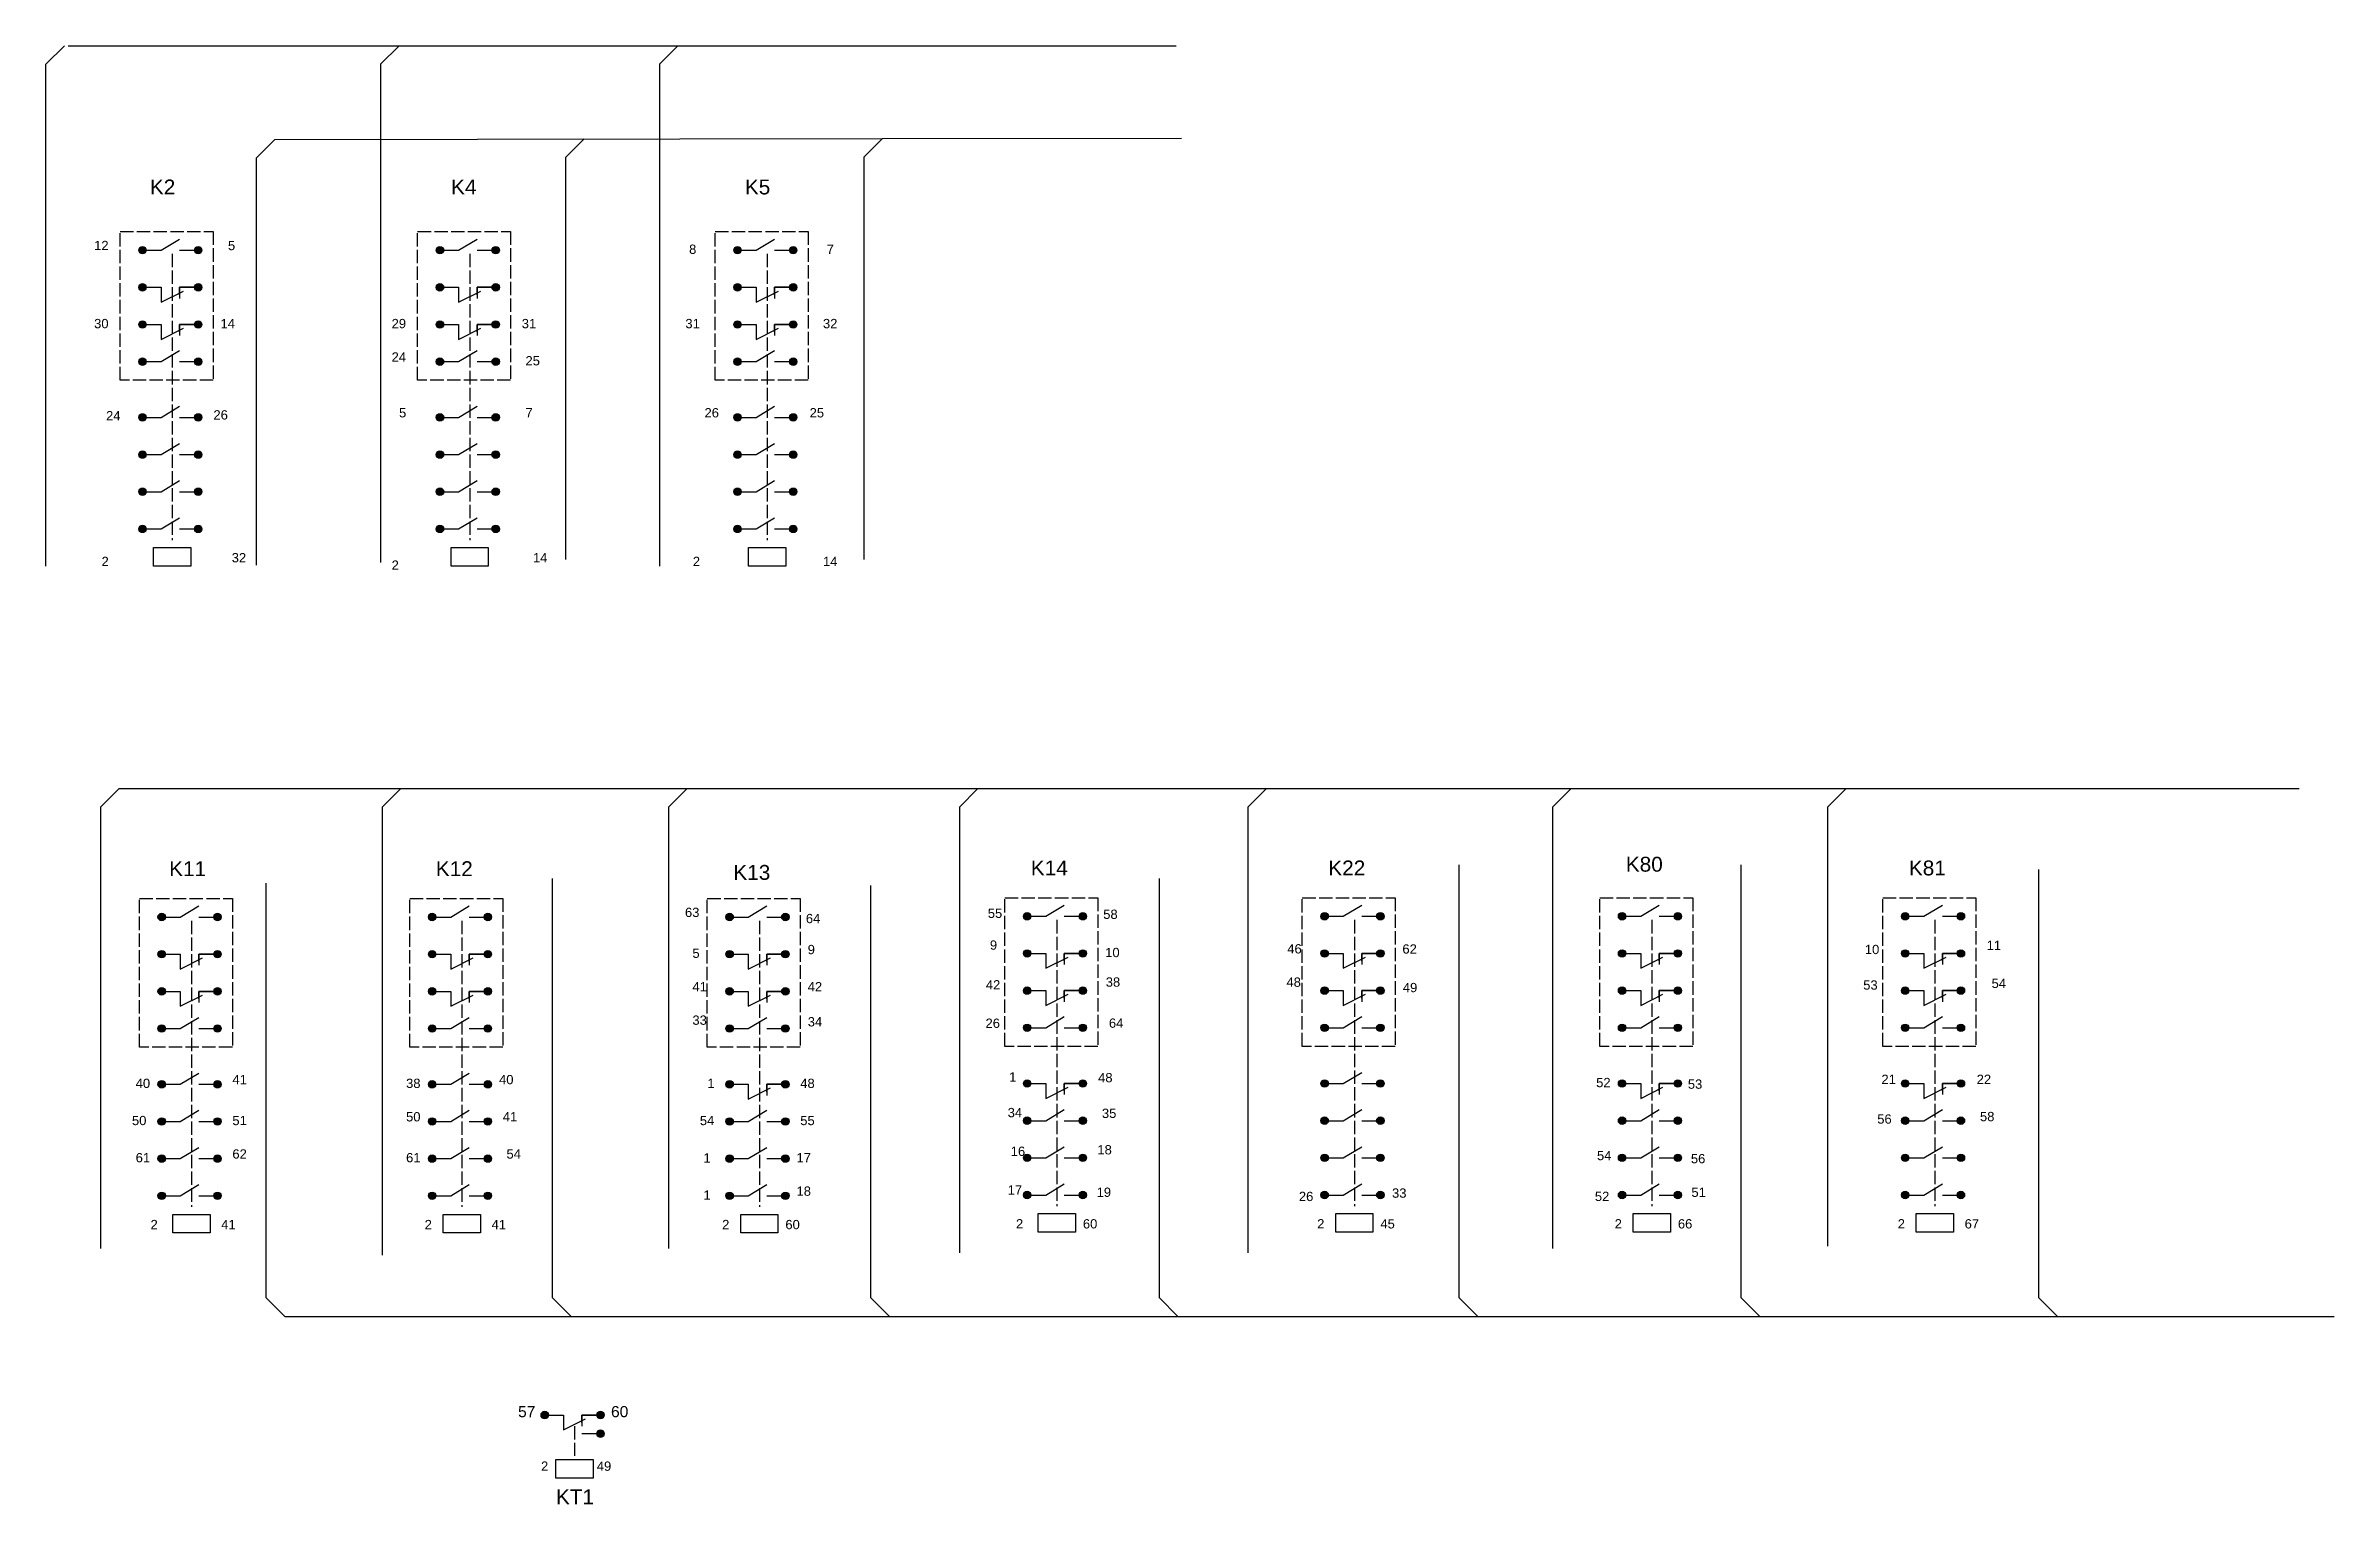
# Model space of a CAD drawing. Header units: millimetres. Extents: x -50 to 1825, y -550 to 600.
# Drawn here: x 1210 to 1825, y 208 to 600 of the extents above; entities that cross this region are included whole.
import ezdxf

# ---------------------------------------------------------------- set-up
doc = ezdxf.new("R2010")
doc.units = ezdxf.units.MM
doc.linetypes.add('ACAD_ISO02W100', pattern=[15, 12, -3])
doc.layers.get('0').update_dxf_attribs({"color": 250, "lineweight": 30})
doc.layers.add('Обозн.', color=1, linetype='Continuous', lineweight=20)
doc.layers.add('Провода', color=5, linetype='Continuous', lineweight=20)
doc.styles.get("Standard").update_dxf_attribs({"font": 'arial.ttf'})

msp = doc.modelspace()

# ---------------------------------------------------------------- texts
at = {"layer": 'Обозн.'}
for s, p in [('K2', (1238, 560)), ('K4', (1319, 560)), ('K5', (1398, 560)), ('K80', (1634.89, 377.78)), ('K11', (1243.18, 376.58)), ('K12', (1314.89, 376.58)), ('K13', (1394.89, 375.58)), ('K14', (1474.89, 376.78)), ('K22', (1554.89, 376.78)), ('KT1', (1347.18, 207.58))]:
    msp.add_text(s, height=4, dxfattribs=at).set_placement(p)
msp.add_text('K81', height=4, rotation=360, dxfattribs=at).set_placement((1711.01, 376.78))
at = {"layer": 'Провода'}
for s, height, p in [('12', 2.5, (1223, 545)), ('5', 2.5, (1259, 545)), ('8', 2.5, (1383, 544)), ('7', 2.5, (1420, 544)), ('30', 2.5, (1223, 524)), ('14', 2.5, (1257, 524)), ('29', 2.5, (1303, 524)), ('31', 2.5, (1338, 524)), ('31', 2.5, (1382, 524)), ('32', 2.5, (1419, 524)), ('24', 2.5, (1303, 515)), ('25', 2.5, (1339, 514)), ('24', 2.5, (1226.21, 499.2)), ('26', 2.5, (1255.09, 499.43)), ('5', 2.5, (1305, 500)), ('7', 2.5, (1339, 500)), ('26', 2.5, (1387.14, 500)), ('25', 2.5, (1415.41, 500)), ('2', 2.5, (1225, 460)), ('32', 2.5, (1260, 461)), ('32', 2.5, (1260, 461)), ('14', 2.5, (1341, 461)), ('2', 2.5, (1384, 460)), ('14', 2.5, (1419, 460)), ('2', 2.5, (1303, 459)), ('63', 2.5, (1381.89, 365.58)), ('64', 2.5, (1414.39, 363.92)), ('55', 2.5, (1463.32, 365.33)), ('58', 2.5, (1494.36, 365.07)), ('5', 2.5, (1383.89, 354.58)), ('9', 2.5, (1414.89, 355.58)), ('9', 2.5, (1463.89, 356.78)), ('10', 2.5, (1494.89, 354.78)), ('46', 2.5, (1543.85, 355.77)), ('62', 2.5, (1574.81, 355.73)), ('10', 2.5, (1699.17, 355.6)), ('11', 2.5, (1731.92, 356.71)), ('41', 2.5, (1383.89, 345.58)), ('42', 2.5, (1414.89, 345.58)), ('42', 2.5, (1462.8, 346.08)), ('38', 2.5, (1495.04, 346.83)), ('48', 2.5, (1543.64, 346.81)), ('49', 2.5, (1574.93, 345.35)), ('53', 2.5, (1698.73, 346.03)), ('54', 2.5, (1733.25, 346.47)), ('33', 2.5, (1383.89, 336.58)), ('34', 2.5, (1414.9, 336.14)), ('26', 2.5, (1462.71, 335.75)), ('64', 2.5, (1495.89, 335.78)), ('40', 2.5, (1234.18, 319.58)), ('41', 2.5, (1260.18, 320.58)), ('38', 2.5, (1306.89, 319.58)), ('40', 2.5, (1331.89, 320.58)), ('1', 2.5, (1387.89, 319.58)), ('48', 2.5, (1412.89, 319.58)), ('1', 2.5, (1469.08, 321.31)), ('48', 2.5, (1492.99, 321.11)), ('52', 2.5, (1626.92, 319.79)), ('53', 2.5, (1651.57, 319.37)), ('21', 2.5, (1703.63, 320.66)), ('22', 2.5, (1729.24, 320.66)), ('34', 2.5, (1468.67, 311.71)), ('35', 2.5, (1494.01, 311.51)), ('50', 2.5, (1233.18, 309.58)), ('51', 2.5, (1260.18, 309.58)), ('50', 2.5, (1306.89, 310.58)), ('41', 2.5, (1332.89, 310.58)), ('54', 2.5, (1385.89, 309.58)), ('55', 2.5, (1412.89, 309.58)), ('56', 2.5, (1702.51, 309.98)), ('58', 2.5, (1730.13, 310.64)), ('61', 2.5, (1234.18, 299.58)), ('62', 2.5, (1260.18, 300.58)), ('61', 2.5, (1306.89, 299.58)), ('54', 2.5, (1333.89, 300.58)), ('1', 2.5, (1386.86, 299.52)), ('17', 2.5, (1411.89, 299.58)), ('16', 2.5, (1469.49, 301.3)), ('18', 2.5, (1492.79, 301.71)), ('54', 2.5, (1627.14, 300.15)), ('56', 2.5, (1652.39, 299.32)), ('1', 2.5, (1386.86, 289.52)), ('18', 2.5, (1411.89, 290.58)), ('17', 2.5, (1468.67, 290.89)), ('19', 2.5, (1492.58, 290.28)), ('26', 2.5, (1546.98, 289.15)), ('33', 2.5, (1572.03, 290.05)), ('52', 2.5, (1626.57, 289.16)), ('51', 2.5, (1652.53, 290.26)), ('2', 2.5, (1238.18, 281.58)), ('41', 2.5, (1257.18, 281.58)), ('2', 2.5, (1311.89, 281.58)), ('41', 2.5, (1329.89, 281.58)), ('2', 2.5, (1391.89, 281.58)), ('60', 2.5, (1408.89, 281.58)), ('2', 2.5, (1470.89, 281.78)), ('60', 2.5, (1488.89, 281.78)), ('2', 2.5, (1551.89, 281.78)), ('45', 2.5, (1568.89, 281.78)), ('2', 2.5, (1631.89, 281.78)), ('66', 2.5, (1648.89, 281.78)), ('2', 2.5, (1708.01, 281.78)), ('67', 2.5, (1726.01, 281.78)), ('57', 3, (1337, 231)), ('60', 3, (1362, 231)), ('2', 2.5, (1343.18, 216.58)), ('49', 2.5, (1358.18, 216.58))]:
    msp.add_text(s, height=height, dxfattribs=at).set_placement(p)

# ---------------------------------------------------------------- blocks, each defined once
blk = doc.blocks.new('*U9')
h = blk.add_hatch(color=256)
h.dxf.hatch_style = 1
h.paths.add_polyline_path([(1, 0, 1), (-1, 0, 1)])
h = blk.add_hatch(color=256)
h.dxf.hatch_style = 1
h.paths.add_polyline_path([(1, 0, 1), (-1, 0, 1)])
h = blk.add_hatch(color=256)
h.dxf.hatch_style = 1
h.paths.add_polyline_path([(1, 0, 1), (-1, 0, 1)])
h = blk.add_hatch(color=256)
h.dxf.hatch_style = 1
h.paths.add_polyline_path([(16, 0, 1), (14, 0, 1)])
h = blk.add_hatch(color=256)
h.dxf.hatch_style = 1
h.paths.add_polyline_path([(16, 0, 1), (14, 0, 1)])
h = blk.add_hatch(color=256)
h.dxf.hatch_style = 1
h.paths.add_polyline_path([(16, 0, 1), (14, 0, 1)])
for points in [[(1, 0), (5, 0), (10, 3)], [(10, 0), (14, 0)]]:
    blk.add_lwpolyline(points)
for centre in [(0, 0), (0, 0), (0, 0), (15, 0), (15, 0), (15, 0)]:
    blk.add_circle(centre, 1)
blk = doc.blocks.new('*U8')
h = blk.add_hatch(color=256)
h.dxf.hatch_style = 1
h.paths.add_polyline_path([(1, 0, 1), (-1, 0, 1)])
h = blk.add_hatch(color=256)
h.dxf.hatch_style = 1
h.paths.add_polyline_path([(1, 0, 1), (-1, 0, 1)])
h = blk.add_hatch(color=256)
h.dxf.hatch_style = 1
h.paths.add_polyline_path([(16, 0, 1), (14, 0, 1)])
h = blk.add_hatch(color=256)
h.dxf.hatch_style = 1
h.paths.add_polyline_path([(16, 0, 1), (14, 0, 1)])
for points in [[(1, 0), (5, 0), (5, -4), (11, -1)], [(1, 0), (5, 0), (5, -4), (11, -1)], [(10, -2), (10, 0), (14, 0)], [(14, 0), (10, 0), (10, -3)]]:
    blk.add_lwpolyline(points)
for centre in [(0, 0), (0, 0), (15, 0), (15, 0)]:
    blk.add_circle(centre, 1)
blk = doc.blocks.new('*U17')
h = blk.add_hatch(color=256)
h.dxf.hatch_style = 1
h.paths.add_polyline_path([(1, 0, 1), (-1, 0, 1)])
h = blk.add_hatch(color=256)
h.dxf.hatch_style = 1
h.paths.add_polyline_path([(1, 0, 1), (-1, 0, 1)])
h = blk.add_hatch(color=256)
h.dxf.hatch_style = 1
h.paths.add_polyline_path([(1, 0, 1), (-1, 0, 1)])
h = blk.add_hatch(color=256)
h.dxf.hatch_style = 1
h.paths.add_polyline_path([(16, 0, 1), (14, 0, 1)])
h = blk.add_hatch(color=256)
h.dxf.hatch_style = 1
h.paths.add_polyline_path([(16, 0, 1), (14, 0, 1)])
h = blk.add_hatch(color=256)
h.dxf.hatch_style = 1
h.paths.add_polyline_path([(16, 0, 1), (14, 0, 1)])
h = blk.add_hatch(color=256)
h.dxf.hatch_style = 1
h.paths.add_polyline_path([(16, -5, 1), (14, -5, 1)])
for points in [[(1, 0), (5, 0), (5, -4), (11, -1)], [(1, 0), (5, 0), (5, -4), (11, -1)], [(1, 0), (5, 0), (5, -4), (11, -1)], [(10, -2), (10, 0), (14, 0)], [(14, 0), (10, 0), (10, -3)], [(14, 0), (10, 0), (10, -3)], [(10, -5), (14, -5)]]:
    blk.add_lwpolyline(points)
for centre in [(0, 0), (0, 0), (0, 0), (15, 0), (15, 0), (15, 0), (15, -5)]:
    blk.add_circle(centre, 1)

# ---------------------------------------------------------------- linework, layer by layer
for p, q in [((1210, 595), (1215, 600)), ((1216, 600), (1380, 600)), ((1300, 595), (1305, 600)), ((1375, 595), (1380, 600)), ((1380, 600), (1514, 600)), ((1210, 460), (1210, 595)), ((1300, 595), (1300, 461)), ((1375, 595), (1375, 460)), ((1266.57, 569.77), (1271.57, 574.78)), ((1271.57, 574.78), (1434.98, 575.02)), ((1349.76, 569.9), (1354.76, 574.91)), ((1429.98, 570.02), (1434.98, 575.02)), ((1434.98, 575.02), (1515.38, 575.14)), ((1266.57, 569.77), (1266.57, 460.27)), ((1349.76, 569.9), (1349.76, 461.75)), ((1429.98, 570.02), (1429.98, 461.75)), ((1229.71, 400.15), (1224.71, 395.15)), ((1229.71, 400.15), (1815.93, 400.15)), ((1305.46, 400.15), (1300.46, 395.15)), ((1382.46, 400.15), (1377.46, 395.15)), ((1460.68, 400.15), (1455.68, 395.15)), ((1538.29, 400.15), (1533.29, 395.15)), ((1620.18, 400.15), (1615.18, 395.15)), ((1694.12, 400.15), (1689.12, 395.15)), ((1224.71, 395.15), (1224.71, 276.42)), ((1300.46, 395.15), (1300.46, 274.59)), ((1377.46, 395.15), (1377.46, 276.42)), ((1455.68, 395.15), (1455.68, 275.2)), ((1533.29, 395.15), (1533.29, 275.2)), ((1615.18, 395.15), (1615.18, 276.42)), ((1689.12, 395.15), (1689.12, 277.03)), ((1346.29, 263.1), (1346.29, 375.94)), ((1509.46, 263.1), (1509.46, 375.94)), ((1590.12, 263.1), (1590.12, 379.6)), ((1665.9, 263.1), (1665.9, 379.6)), ((1745.95, 263.1), (1745.95, 378.38)), ((1269.3, 263.1), (1269.3, 374.72)), ((1431.85, 263.1), (1431.85, 374.1)), ((1269.3, 263.1), (1274.3, 258.1)), ((1346.29, 263.1), (1351.29, 258.1)), ((1431.85, 263.1), (1436.85, 258.1)), ((1509.46, 263.1), (1514.46, 258.1)), ((1590.12, 263.1), (1595.12, 258.1)), ((1665.9, 263.1), (1670.9, 258.1)), ((1745.95, 263.1), (1750.95, 258.1)), ((1274.3, 258.1), (1825.39, 258.1))]:
    msp.add_line(p, q)
at = {"linetype": 'ACAD_ISO02W100', "ltscale": 0.3}
for p, q in [((1244, 544), (1244, 467)), ((1324, 544), (1324, 467)), ((1404, 544), (1404, 467)), ((1249.18, 364.58), (1249.18, 287.58)), ((1321.89, 364.58), (1321.89, 287.58)), ((1401.89, 364.58), (1401.89, 287.58)), ((1481.89, 364.78), (1481.89, 287.78)), ((1561.89, 364.78), (1561.89, 287.78)), ((1641.89, 364.78), (1641.89, 287.78)), ((1718.01, 364.78), (1718.01, 287.78))]:
    msp.add_line(p, q, dxfattribs=at)
at = {"linetype": 'ACAD_ISO02W100', "lineweight": 30, "ltscale": 0.3}
msp.add_line((1352.18, 228.58), (1352.18, 220.58), dxfattribs=at)
at = {"linetype": 'ACAD_ISO02W100', "ltscale": 0.3}
for points in [[(1230, 550), (1255, 550), (1255, 510), (1230, 510)], [(1310, 550), (1335, 550), (1335, 510), (1310, 510)], [(1390, 550), (1415, 550), (1415, 510), (1390, 510)], [(1235.18, 370.58), (1260.18, 370.58), (1260.18, 330.58), (1235.18, 330.58)], [(1307.89, 370.58), (1332.89, 370.58), (1332.89, 330.58), (1307.89, 330.58)], [(1387.89, 370.58), (1412.89, 370.58), (1412.89, 330.58), (1387.89, 330.58)], [(1467.89, 370.78), (1492.89, 370.78), (1492.89, 330.78), (1467.89, 330.78)], [(1547.89, 370.78), (1572.89, 370.78), (1572.89, 330.78), (1547.89, 330.78)], [(1627.89, 370.78), (1652.89, 370.78), (1652.89, 330.78), (1627.89, 330.78)], [(1704.01, 370.78), (1729.01, 370.78), (1729.01, 330.78), (1704.01, 330.78)]]:
    msp.add_lwpolyline(points, close=True, dxfattribs=at)
for points in [[(1239, 465), (1249, 465), (1249, 460), (1239, 460)], [(1319, 465), (1329, 465), (1329, 460), (1319, 460)], [(1399, 465), (1409, 465), (1409, 460), (1399, 460)], [(1244.18, 285.58), (1254.18, 285.58), (1254.18, 280.58), (1244.18, 280.58)], [(1316.89, 285.58), (1326.89, 285.58), (1326.89, 280.58), (1316.89, 280.58)], [(1396.89, 285.58), (1406.89, 285.58), (1406.89, 280.58), (1396.89, 280.58)], [(1476.89, 285.78), (1486.89, 285.78), (1486.89, 280.78), (1476.89, 280.78)], [(1556.89, 285.78), (1566.89, 285.78), (1566.89, 280.78), (1556.89, 280.78)], [(1636.89, 285.78), (1646.89, 285.78), (1646.89, 280.78), (1636.89, 280.78)], [(1713.01, 285.78), (1723.01, 285.78), (1723.01, 280.78), (1713.01, 280.78)], [(1347.18, 219.58), (1357.18, 219.58), (1357.18, 214.58), (1347.18, 214.58)]]:
    msp.add_lwpolyline(points, close=True)

# ---------------------------------------------------------------- block references
for name, p in [('*U9', (1236, 545)), ('*U9', (1316, 545)), ('*U9', (1396, 545)), ('*U8', (1236, 535)), ('*U8', (1316, 535)), ('*U8', (1396, 535)), ('*U8', (1236, 525)), ('*U8', (1316, 525)), ('*U8', (1396, 525)), ('*U9', (1236, 515)), ('*U9', (1316, 515)), ('*U9', (1396, 515)), ('*U9', (1236, 500)), ('*U9', (1316, 500)), ('*U9', (1396, 500)), ('*U9', (1236, 490)), ('*U9', (1316, 490)), ('*U9', (1396, 490)), ('*U9', (1236, 480)), ('*U9', (1316, 480)), ('*U9', (1396, 480)), ('*U9', (1236, 470)), ('*U9', (1316, 470)), ('*U9', (1396, 470)), ('*U9', (1241.18, 365.58)), ('*U9', (1313.89, 365.58)), ('*U9', (1393.89, 365.58)), ('*U9', (1473.89, 365.78)), ('*U9', (1553.89, 365.78)), ('*U9', (1633.89, 365.78)), ('*U9', (1710.01, 365.78)), ('*U8', (1241.18, 355.58)), ('*U8', (1313.89, 355.58)), ('*U8', (1393.89, 355.58)), ('*U8', (1473.89, 355.78)), ('*U8', (1553.89, 355.78)), ('*U8', (1633.89, 355.78)), ('*U8', (1710.01, 355.78)), ('*U8', (1241.18, 345.58)), ('*U8', (1313.89, 345.58)), ('*U8', (1393.89, 345.58)), ('*U8', (1473.89, 345.78)), ('*U8', (1553.89, 345.78)), ('*U8', (1633.89, 345.78)), ('*U8', (1710.01, 345.78)), ('*U9', (1241.18, 335.58)), ('*U9', (1313.89, 335.58)), ('*U9', (1393.89, 335.58)), ('*U9', (1473.89, 335.78)), ('*U9', (1553.89, 335.78)), ('*U9', (1633.89, 335.78)), ('*U9', (1710.01, 335.78)), ('*U9', (1241.18, 320.58)), ('*U9', (1313.89, 320.58)), ('*U8', (1393.89, 320.58)), ('*U8', (1473.89, 320.78)), ('*U9', (1553.89, 320.78)), ('*U8', (1633.89, 320.78)), ('*U8', (1710.01, 320.78)), ('*U9', (1241.18, 310.58)), ('*U9', (1313.89, 310.58)), ('*U9', (1393.89, 310.58)), ('*U9', (1473.89, 310.78)), ('*U9', (1553.89, 310.78)), ('*U9', (1633.89, 310.78)), ('*U9', (1710.01, 310.78)), ('*U9', (1241.18, 300.58)), ('*U9', (1313.89, 300.58)), ('*U9', (1393.89, 300.58)), ('*U9', (1473.89, 300.78)), ('*U9', (1553.89, 300.78)), ('*U9', (1633.89, 300.78)), ('*U9', (1710.01, 300.78)), ('*U9', (1241.18, 290.58)), ('*U9', (1313.89, 290.58)), ('*U9', (1393.89, 290.58)), ('*U9', (1473.89, 290.78)), ('*U9', (1553.89, 290.78)), ('*U9', (1633.89, 290.78)), ('*U9', (1710.01, 290.78)), ('*U17', (1344.18, 231.58))]:
    msp.add_blockref(name, p)

msp.set_redraw_order([(e.dxf.handle, doc.entitydb.next_handle()) for e in msp.query("TEXT MTEXT ATTDEF DIMENSION ARC_DIMENSION")])  # texts and dimensions are drawn at this point

doc.saveas('drawing.dxf')
